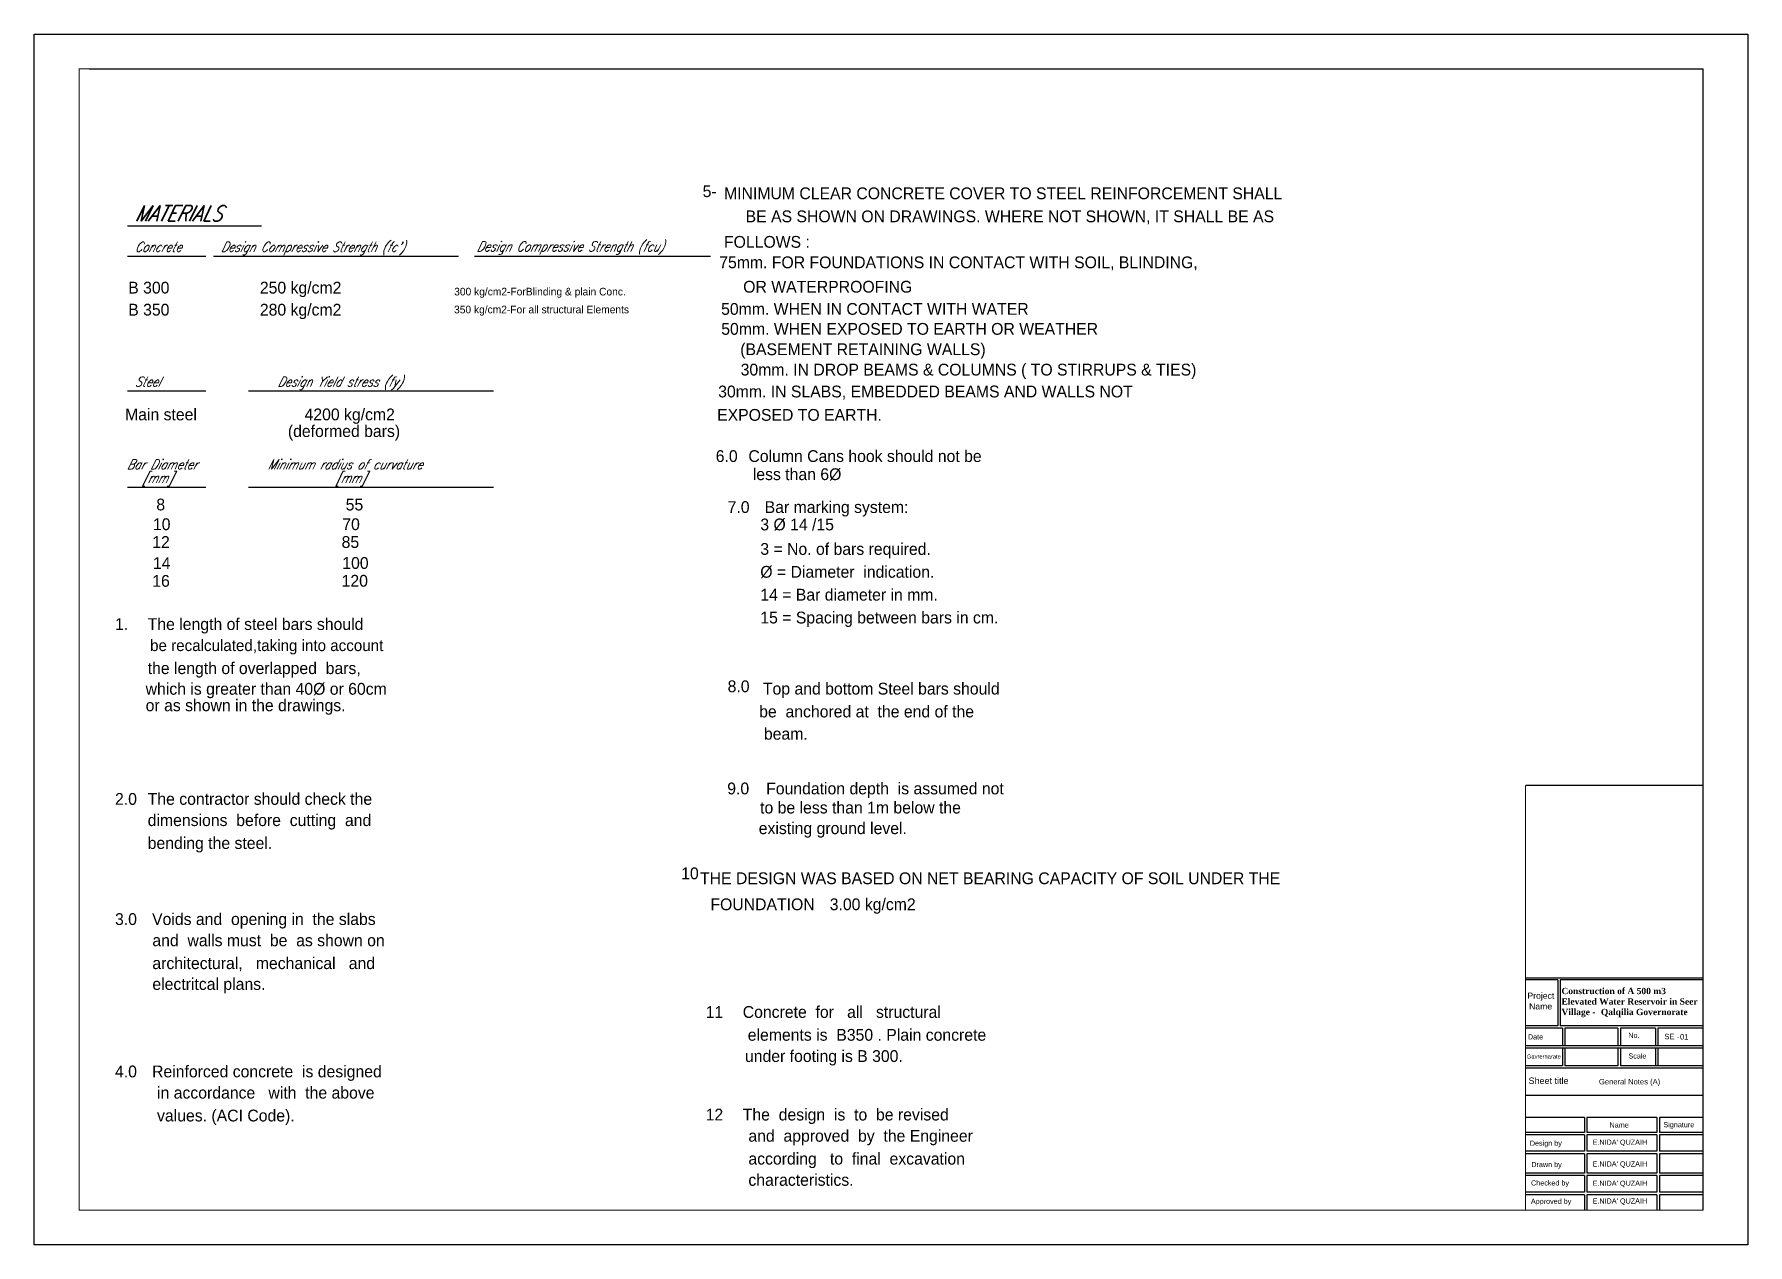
# Model space of a CAD drawing. Extents: x 166525 to 167198, y 178739 to 179747.
# Drawn here: x 167044.2 to 167104.2, y 179526.5 to 179568.8 of the extents above; entities that cross this region are included whole.
import ezdxf

# ---------------------------------------------------------------- set-up
doc = ezdxf.new("R2010")
doc.units = 0
doc.header["$MEASUREMENT"] = 0
doc.layers.get('0').update_dxf_attribs({"linetype": 'CONTINUOUS'})
for name, color, linetype in [('COVER', 7, 'CONTINUOUS'), ('FRAM-TXT', 4, 'CONTINUOUS'), ('MHATCH', 8, 'CONTINUOUS'), ('TXT', 6, 'CONTINUOUS')]:
    doc.layers.add(name, color=color, linetype=linetype)
doc.layers.add('Frame-PW - KA_FRAME', color=7, linetype='CONTINUOUS', lineweight=80)
doc.styles.add('I', font='ITALIC', dxfattribs={"height": 1000})

msp = doc.modelspace()

# ---------------------------------------------------------------- texts
at = {"color": 7, "insert": (167097.65005, 179535.45106), "char_height": 0.2, "width": 4.930876, "attachment_point": 1}
msp.add_mtext('{\\fTimes New Roman|b1|i0|c0|p18;\\H1.1x;\\C256;Construction of A 500 m3 Elevated Water Reservoir in Seer Village - \\H1.2845x; \\H0.77854x;Qalqilia Governorate\\H1.1896x; }', dxfattribs=at)
at = {"layer": 'FRAM-TXT', "linetype": 'Continuous'}
for s, height, p in [(' 5-', 0.4125, (167067.46422, 179563.10014)), ('   MINIMUM CLEAR CONCRETE COVER TO STEEL REINFORCEMENT SHALL', 0.4125, (167067.90567, 179563.02482)), ('BE AS SHOWN ON DRAWINGS. WHERE NOT SHOWN, IT SHALL BE AS', 0.4125, (167069.12055, 179562.21955)), ('   FOLLOWS :', 0.4125, (167067.90373, 179561.32744)), ('   75mm. FOR FOUNDATIONS IN CONTACT WITH SOIL, BLINDING,', 0.4125, (167067.73751, 179560.61219)), ('B 300', 0.4125, (167047.52917, 179559.7278, -4262.5)), ('250 kg/cm2', 0.4125, (167052.13261, 179559.7278, -4262.5)), ('OR WATERPROOFING', 0.4125, (167069.03588, 179559.75848)), ('300 kg/cm2-ForBlinding & plain Conc.', 0.2673, (167058.929, 179559.66077, -2762.1)), ('B 350', 0.4125, (167047.52917, 179558.95633, -4262.5)), ('280 kg/cm2', 0.4125, (167052.13261, 179558.95633, -4262.5)), ('350 kg/cm2-For all structural Elements', 0.2673, (167058.92456, 179559.03491, -3410)), ('   50mm. WHEN IN CONTACT WITH WATER', 0.4125, (167067.80292, 179558.98289)), ('   50mm. WHEN EXPOSED TO EARTH OR WEATHER', 0.4125, (167067.80803, 179558.28541)), ('(BASEMENT RETAINING WALLS)', 0.4125, (167068.93246, 179557.57299)), ('30mm. IN DROP BEAMS & COLUMNS ( TO STIRRUPS & TIES)', 0.4125, (167068.94636, 179556.86094)), ('   30mm. IN SLABS, EMBEDDED BEAMS AND WALLS NOT ', 0.4125, (167067.70071, 179556.09604)), ('Main steel', 0.4125, (167047.41807, 179555.29466, -4262.5)), ('4200 kg/cm2', 0.4125, (167053.69584, 179555.29466, -4262.5)), ('   EXPOSED TO EARTH.', 0.4125, (167067.66392, 179555.27791)), ('(deformed bars)', 0.4125, (167053.11259, 179554.71181, -4262.5)), ('6.0', 0.4125, (167068.07512, 179553.83711, -4262.5)), ('Column Cans hook should not be ', 0.4125, (167069.21798, 179553.83711, -4262.5)), (' less than 6%%C', 0.4125, (167069.21798, 179553.20389, -4262.5)), ('8', 0.4125, (167048.51244, 179552.1435, -4262.5)), ('55', 0.4125, (167055.13424, 179552.1435, -4262.5)), ('7.0', 0.4125, (167068.49109, 179552.05468, -4262.5)), (' Bar marking system:', 0.4125, (167069.63395, 179552.05468, -4262.5)), ('10', 0.4125, (167048.39365, 179551.45551, -4262.5)), ('70', 0.4125, (167055.01545, 179551.45551, -4262.5)), ('3 %%c 14 /15', 0.4125, (167069.63395, 179551.44678, -4262.5)), ('12', 0.4125, (167048.36987, 179550.83298, -4262.5)), ('85', 0.4125, (167054.99167, 179550.83298, -4262.5)), ('14', 0.4125, (167048.39365, 179550.0964, -4262.5)), ('100', 0.4125, (167055.01545, 179550.09985, -4262.5)), ('3 = No. of bars required.', 0.4125, (167069.63395, 179550.59021, -4262.5)), ('16', 0.4125, (167048.36987, 179549.47386, -4262.5)), ('120', 0.4125, (167054.99167, 179549.47731, -4262.5)), ('%%c = Diameter  indication.', 0.4125, (167069.63395, 179549.79074, -4262.5)), ('14 = Bar diameter in mm.', 0.4125, (167069.63395, 179548.99128, -4262.5)), ('1.', 0.4125, (167047.06722, 179547.96409, -4262.5)), ('The length of steel bars should ', 0.4125, (167048.21008, 179547.96409, -4262.5)), ('15 = Spacing between bars in cm.', 0.4125, (167069.63395, 179548.19181, -4262.5)), ('be recalculated,taking into account', 0.396, (167048.29466, 179547.22636, -4293.78901)), ('the length of overlapped  bars,', 0.4125, (167048.21008, 179546.42226, -4262.5)), ('which is greater than 40%%C or 60cm ', 0.4125, (167048.13852, 179545.70007, -4262.5)), ('8.0', 0.4125, (167068.49109, 179545.78774, -4262.5)), ('Top and bottom Steel bars should ', 0.4125, (167069.72432, 179545.7065, -4262.5)), ('or as shown in the drawings.', 0.4125, (167048.13852, 179545.12412, -4262.5)), (' be  anchored at  the end of the', 0.4125, (167069.44126, 179544.90703, -4262.5)), ('beam.', 0.4125, (167069.75962, 179544.12829, -4262.5)), ('2.0', 0.4125, (167047.06722, 179541.85048, -4262.5)), ('The contractor should check the', 0.4125, (167048.21008, 179541.85048, -4262.5)), ('dimensions  before  cutting  and ', 0.4125, (167048.21008, 179541.10812, -4262.5)), ('bending the steel.', 0.4125, (167048.21008, 179540.30866, -4262.5)), ('10', 0.4125, (167066.86702, 179539.24909, -3979.10016)), (' THE DESIGN WAS BASED ON NET BEARING CAPACITY OF SOIL UNDER THE ', 0.4125, (167067.37188, 179539.07616)), ('FOUNDATION ', 0.4125, (167067.88885, 179538.16589)), (' 3.00 kg/cm2   ', 0.4125, (167071.90904, 179538.16654)), ('3.0', 0.4125, (167047.06722, 179537.6487, -4262.5)), (' Voids and  opening in  the slabs ', 0.4125, (167048.21008, 179537.6487, -4262.5)), ('and  walls must  be  as shown on', 0.4125, (167048.37373, 179536.90634, -4262.5)), ('architectural,   mechanical   and', 0.4125, (167048.37373, 179536.10687, -4262.5)), ('electritcal plans.', 0.4125, (167048.37373, 179535.37871, -4262.5)), ('11', 0.4125, (167067.7235, 179534.4018, -4262.5)), (' Concrete  for   all   structural ', 0.4125, (167068.86637, 179534.4018, -4262.5)), ('elements is  B350 . Plain concrete', 0.4125, (167069.19492, 179533.60233, -4262.5)), ('under footing is B 300.', 0.4125, (167069.09749, 179532.86013, -4262.5)), ('4.0', 0.4125, (167047.06722, 179532.32182, -4262.5)), (' Reinforced concrete  is designed', 0.4125, (167048.21008, 179532.32182, -4262.5)), ('in accordance   with  the above ', 0.4125, (167048.53738, 179531.57946, -4262.5)), ('values. (ACI Code).', 0.4125, (167048.53738, 179530.77999, -4262.5)), ('12', 0.4125, (167067.7235, 179530.81384, -4262.5)), (' The  design  is  to  be revised ', 0.4125, (167068.86637, 179530.81384, -4262.5)), ('and  approved  by  the Engineer ', 0.4125, (167069.217, 179530.07148, -4262.5)), ('according   to  final  excavation', 0.4125, (167069.217, 179529.27201, -4262.5)), ('characteristics.', 0.4125, (167069.217, 179528.52965, -4262.5))]:
    msp.add_text(s, height=height, dxfattribs=at).set_placement(p)
at = {"layer": 'FRAM-TXT', "style": 'I', "oblique": 15, "width": 0.8}
for s, height, p in [('MATERIALS', 0.55, (167047.75395, 179562.25232, -4262.5)), ('Concrete', 0.34375, (167047.75395, 179561.18709, -4262.5)), ("Design Compressive Strength (fc')", 0.34375, (167050.76247, 179561.18709, -4262.5)), ('Design Compressive Strength (fcu)', 0.34375, (167059.71057, 179561.20241, 24218.75)), ('Steel', 0.34375, (167047.75395, 179556.47502, -4262.5)), ('Design Yield stress (fy)', 0.34375, (167052.74488, 179556.47502, -4262.5)), ('Bar Diameter ', 0.34375, (167047.48085, 179553.58441, -4262.5)), ('[mm]', 0.34375, (167048.03642, 179553.1125, -4262.5)), ('Minimum radius of curvature', 0.34375, (167052.40333, 179553.58441, -4262.5)), ('[mm]', 0.34375, (167054.79225, 179553.1125, -4262.5))]:
    msp.add_text(s, height=height, dxfattribs=at).set_placement(p)
at = {"layer": 'FRAM-TXT', "color": 4, "linetype": 'Continuous'}
for s, p in [('Foundation depth  is assumed not ', (167069.83883, 179542.21637, -3979.10016)), ('9.0', (167068.47777, 179542.21637, -3979.10016)), ('to be less than 1m below the', (167069.62741, 179541.54792, -3979.10016)), ('existing ground level.', (167069.57902, 179540.82609, -3979.10016))]:
    msp.add_text(s, height=0.4125, dxfattribs=at).set_placement(p)
at = {"layer": 'TXT', "color": 7}
for s, insert, char_height, width, attachment_point in [('{\\fArial|b0|i0|c0|p34;Project }', (167097.40048, 179535.28543), 0.2162446, 0.9779129, 3), ('{\\fArial|b0|i0|c0|p34;Name}', (167097.32526, 179534.91257), 0.2162446, 0.8023905, 3), ('{\\fArial|b0|i0|c0|p34;Date}', (167097.00947, 179533.82686), 0.1802039, 2.4656722, 3), ('{\\fArial|b0|i0|c0|p34;No.}', (167100.38034, 179533.88065), 0.1802039, 2.4656722, 3), ('\\A1;{\\fArial|b0|i0|c0|p34;SE -}', (167101.76752, 179533.84384), 0.1904466, 2.6058199, 3), ('\\A1;{\\fArial|b0|i0|c0|p34;01}', (167102.09261, 179533.83557), 0.1904466, 2.6058199, 3), ('{\\fArial|b0|i0|c178|p34;Gavrernarate}', (167097.62891, 179533.12167), 0.1441631, 1.9725377, 3), ('{\\fArial|b0|i0|c0|p34;Scale}', (167100.62165, 179533.15769), 0.1802039, 2.4656722, 3), ('{\\fArial|b0|i0|c0|p34;Sheet title}', (167096.49984, 179532.31519), 0.2252548, 3.0820902, 1), ('{\\fArial|b0|i0|c0|p34;General Notes (A) }', (167101.10485, 179532.26647), 0.1904466, 2.9052944, 3), ('{\\fArial|b0|i0|c0|p34;Name}', (167100.0028, 179530.74677), 0.1802039, 2.4656722, 3), ('{\\fArial|b0|i0|c0|p34;Signature}', (167102.29442, 179530.75675), 0.1802039, 2.4656722, 3), ('{\\fArial|b0|i0|c0|p34;Design by}', (167097.66445, 179530.10952), 0.1802039, 1.1130295, 3), ("{\\fArial|b0|i0|c0|p34;E.NIDA' QUZAIH}", (167100.64743, 179530.1458), 0.1802039, 2.1409455, 3), ('{\\fArial|b0|i0|c0|p34;Drawn by}', (167097.66085, 179529.36321), 0.1802039, 1.1094247, 3), ("{\\fArial|b0|i0|c0|p34;E.NIDA' QUZAIH}", (167100.64743, 179529.38452), 0.1802039, 2.1409455, 3), ('{\\fArial|b0|i0|c0|p34;Checked by}', (167097.91595, 179528.72107), 0.1802039, 1.3645265, 3), ("{\\fArial|b0|i0|c0|p34;E.NIDA' QUZAIH}", (167100.64743, 179528.71068), 0.1802039, 2.1409455, 3), ('{\\fArial|b0|i0|c0|p34;Approved by}', (167097.99574, 179528.07958), 0.1802039, 1.4443199, 3), ("{\\fArial|b0|i0|c0|p34;E.NIDA' QUZAIH}", (167100.64743, 179528.08988), 0.1802039, 2.1409455, 3)]:
    msp.add_mtext(s, dxfattribs=dict(at, insert=insert, char_height=char_height, width=width, attachment_point=attachment_point))

# ---------------------------------------------------------------- linework, layer by layer
for p, q in [((167102.59737, 179535.79182), (167096.39862, 179535.79182)), ((167097.52327, 179535.72724), (167096.39862, 179535.72724)), ((167097.52327, 179535.72724), (167097.52327, 179534.12475)), ((167102.59737, 179535.72724), (167097.61072, 179535.72724)), ((167097.61072, 179535.72724), (167097.61072, 179534.12475)), ((167097.52327, 179534.12475), (167096.39862, 179534.12475)), ((167097.68257, 179534.03731), (167096.39862, 179534.03731)), ((167102.59737, 179534.12475), (167097.61072, 179534.12475)), ((167097.68257, 179534.03731), (167097.68257, 179533.4252)), ((167099.62711, 179534.03731), (167097.77001, 179534.03731)), ((167097.77001, 179534.03731), (167097.77001, 179533.4252)), ((167099.62711, 179534.03731), (167099.62711, 179533.4252)), ((167099.71455, 179534.03731), (167099.71455, 179533.4252)), ((167100.93823, 179534.03731), (167099.71455, 179534.03731)), ((167100.93823, 179534.03731), (167100.93823, 179533.4252)), ((167102.59737, 179534.03731), (167101.02567, 179534.03731)), ((167101.02567, 179534.03731), (167101.02567, 179533.4252)), ((167102.59737, 179533.4252), (167096.39862, 179533.4252)), ((167097.68257, 179533.4252), (167096.39862, 179533.4252)), ((167102.59737, 179533.33775), (167096.39862, 179533.33775)), ((167097.68257, 179533.33775), (167096.39862, 179533.33775)), ((167097.68257, 179533.33775), (167097.68257, 179532.72564)), ((167099.62711, 179533.4252), (167097.77001, 179533.4252)), ((167099.62711, 179533.33775), (167097.77001, 179533.33775)), ((167097.77001, 179533.33775), (167097.77001, 179532.72564)), ((167099.62711, 179533.33775), (167099.62711, 179532.72564)), ((167100.93823, 179533.4252), (167099.71455, 179533.4252)), ((167100.93823, 179533.33775), (167099.71455, 179533.33775)), ((167099.71455, 179533.33775), (167099.71455, 179532.72564)), ((167100.93823, 179533.33775), (167100.93823, 179532.72564)), ((167101.02567, 179533.33775), (167101.02567, 179532.72564)), ((167097.68257, 179532.72564), (167096.39862, 179532.72564)), ((167102.59737, 179532.6382), (167096.39862, 179532.6382)), ((167099.62711, 179532.72564), (167097.77001, 179532.72564)), ((167102.59737, 179532.72564), (167099.71455, 179532.72564)), ((167102.59737, 179531.69157), (167096.39862, 179531.69157)), ((167098.45212, 179530.92049), (167096.39862, 179530.92049)), ((167098.45212, 179530.92049), (167098.45212, 179530.39582)), ((167100.98801, 179530.92049), (167098.53957, 179530.92049)), ((167098.53957, 179530.92049), (167098.53957, 179530.39582)), ((167100.98801, 179530.92049), (167100.98801, 179530.39582)), ((167102.59737, 179530.92049), (167101.07546, 179530.92049)), ((167101.07546, 179530.92049), (167101.07546, 179530.39582)), ((167098.45212, 179530.39582), (167096.39862, 179530.39582)), ((167098.45212, 179530.30838), (167096.39862, 179530.30838)), ((167098.45212, 179530.30838), (167098.45212, 179529.73686)), ((167100.98801, 179530.39582), (167098.53957, 179530.39582)), ((167100.98801, 179530.30838), (167098.53957, 179530.30838)), ((167098.53957, 179530.30838), (167098.53957, 179529.73686)), ((167100.98801, 179530.30838), (167100.98801, 179529.73686)), ((167102.59737, 179530.39582), (167101.07546, 179530.39582)), ((167102.59737, 179530.30838), (167101.07546, 179530.30838)), ((167101.07546, 179530.30838), (167101.07546, 179529.73686)), ((167098.45212, 179529.73686), (167096.39862, 179529.73686)), ((167098.45212, 179529.64941), (167096.39862, 179529.64941)), ((167098.45212, 179529.64941), (167098.45212, 179528.97558)), ((167100.98801, 179529.73686), (167098.53957, 179529.73686)), ((167100.98801, 179529.64941), (167098.53957, 179529.64941)), ((167098.53957, 179529.64941), (167098.53957, 179528.97558)), ((167100.98801, 179529.64941), (167100.98801, 179528.97558)), ((167102.59737, 179529.73686), (167101.07546, 179529.73686)), ((167102.59737, 179529.64941), (167101.07546, 179529.64941)), ((167101.07546, 179529.64941), (167101.07546, 179528.97558)), ((167098.45212, 179528.97558), (167096.39862, 179528.97558)), ((167098.45212, 179528.88813), (167096.39862, 179528.88813)), ((167098.45212, 179528.88813), (167098.45212, 179528.30174)), ((167100.98801, 179528.97558), (167098.53957, 179528.97558)), ((167100.98801, 179528.88813), (167098.53957, 179528.88813)), ((167098.53957, 179528.88813), (167098.53957, 179528.30174)), ((167100.98801, 179528.88813), (167100.98801, 179528.30174)), ((167102.59737, 179528.97558), (167101.07546, 179528.97558)), ((167102.59737, 179528.88813), (167101.07546, 179528.88813)), ((167101.07546, 179528.88813), (167101.07546, 179528.30174)), ((167098.45212, 179528.30174), (167096.39862, 179528.30174)), ((167100.98801, 179528.30174), (167098.53957, 179528.30174)), ((167102.59737, 179528.30174), (167101.07546, 179528.30174)), ((167098.45212, 179528.2143), (167096.39862, 179528.2143)), ((167098.45212, 179528.2143), (167098.45212, 179527.68094)), ((167098.53957, 179528.2143), (167098.53957, 179527.68094)), ((167100.98801, 179528.2143), (167098.53957, 179528.2143)), ((167100.98801, 179528.2143), (167100.98801, 179527.68094)), ((167101.07546, 179528.2143), (167101.07546, 179527.68094)), ((167102.59737, 179528.2143), (167101.07546, 179528.2143))]:
    msp.add_line(p, q)
at = {"layer": 'COVER', "flags": 128}
msp.add_lwpolyline([(167044.24362, 179568.79219), (167104.16487, 179568.79219), (167104.16487, 179526.46969), (167044.24362, 179526.46969)], close=True, dxfattribs=at)
at = {"layer": 'FRAM-TXT'}
for p, q in [((167047.49994, 179562.09695, -4528.90625), (167052.18976, 179562.09695, -4528.90625)), ((167047.49994, 179561.03172, -4528.90625), (167050.24628, 179561.03172, -4528.90625)), ((167050.50845, 179561.03172, -4528.90625), (167059.07903, 179561.03172, -4528.90625)), ((167059.63357, 179561.03047, -4528.90625), (167067.89569, 179561.03047, -4528.90625)), ((167047.49994, 179556.31965, -4528.90625), (167050.24628, 179556.31965, -4528.90625)), ((167051.73265, 179556.31965, -4528.90625), (167060.30323, 179556.31965, -4528.90625)), ((167047.49994, 179552.95713, -4528.90625), (167050.24628, 179552.95713, -4528.90625)), ((167051.73265, 179552.95713, -4528.90625), (167060.30323, 179552.95713, -4528.90625))]:
    msp.add_line(p, q, dxfattribs=at)
at = {"layer": 'Frame-PW - KA_FRAME'}
for points, const_width in [([(167102.59737, 179542.53385), (167096.39862, 179542.53385)], 0.04), ([(167096.39862, 179527.68094), (167096.39862, 179542.53385)], 0.03562)]:
    msp.add_lwpolyline(points, dxfattribs=dict(at, const_width=const_width))
at = {"layer": 'MHATCH', "const_width": 0.03562, "flags": 128}
msp.add_lwpolyline([(167045.81112, 179567.58094), (167102.59737, 179567.58094), (167102.59737, 179527.68094), (167045.81112, 179527.68094)], close=True, dxfattribs=at)
at = {"layer": 'MHATCH'}
msp.add_lwpolyline([(167046.16737, 179567.58094), (167102.59737, 179567.58094), (167102.59737, 179527.68094)], dxfattribs=at)

msp.set_redraw_order([(e.dxf.handle, doc.entitydb.next_handle()) for e in msp.query("TEXT MTEXT ATTDEF DIMENSION ARC_DIMENSION")])  # texts and dimensions are drawn at this point

doc.saveas('drawing.dxf')
